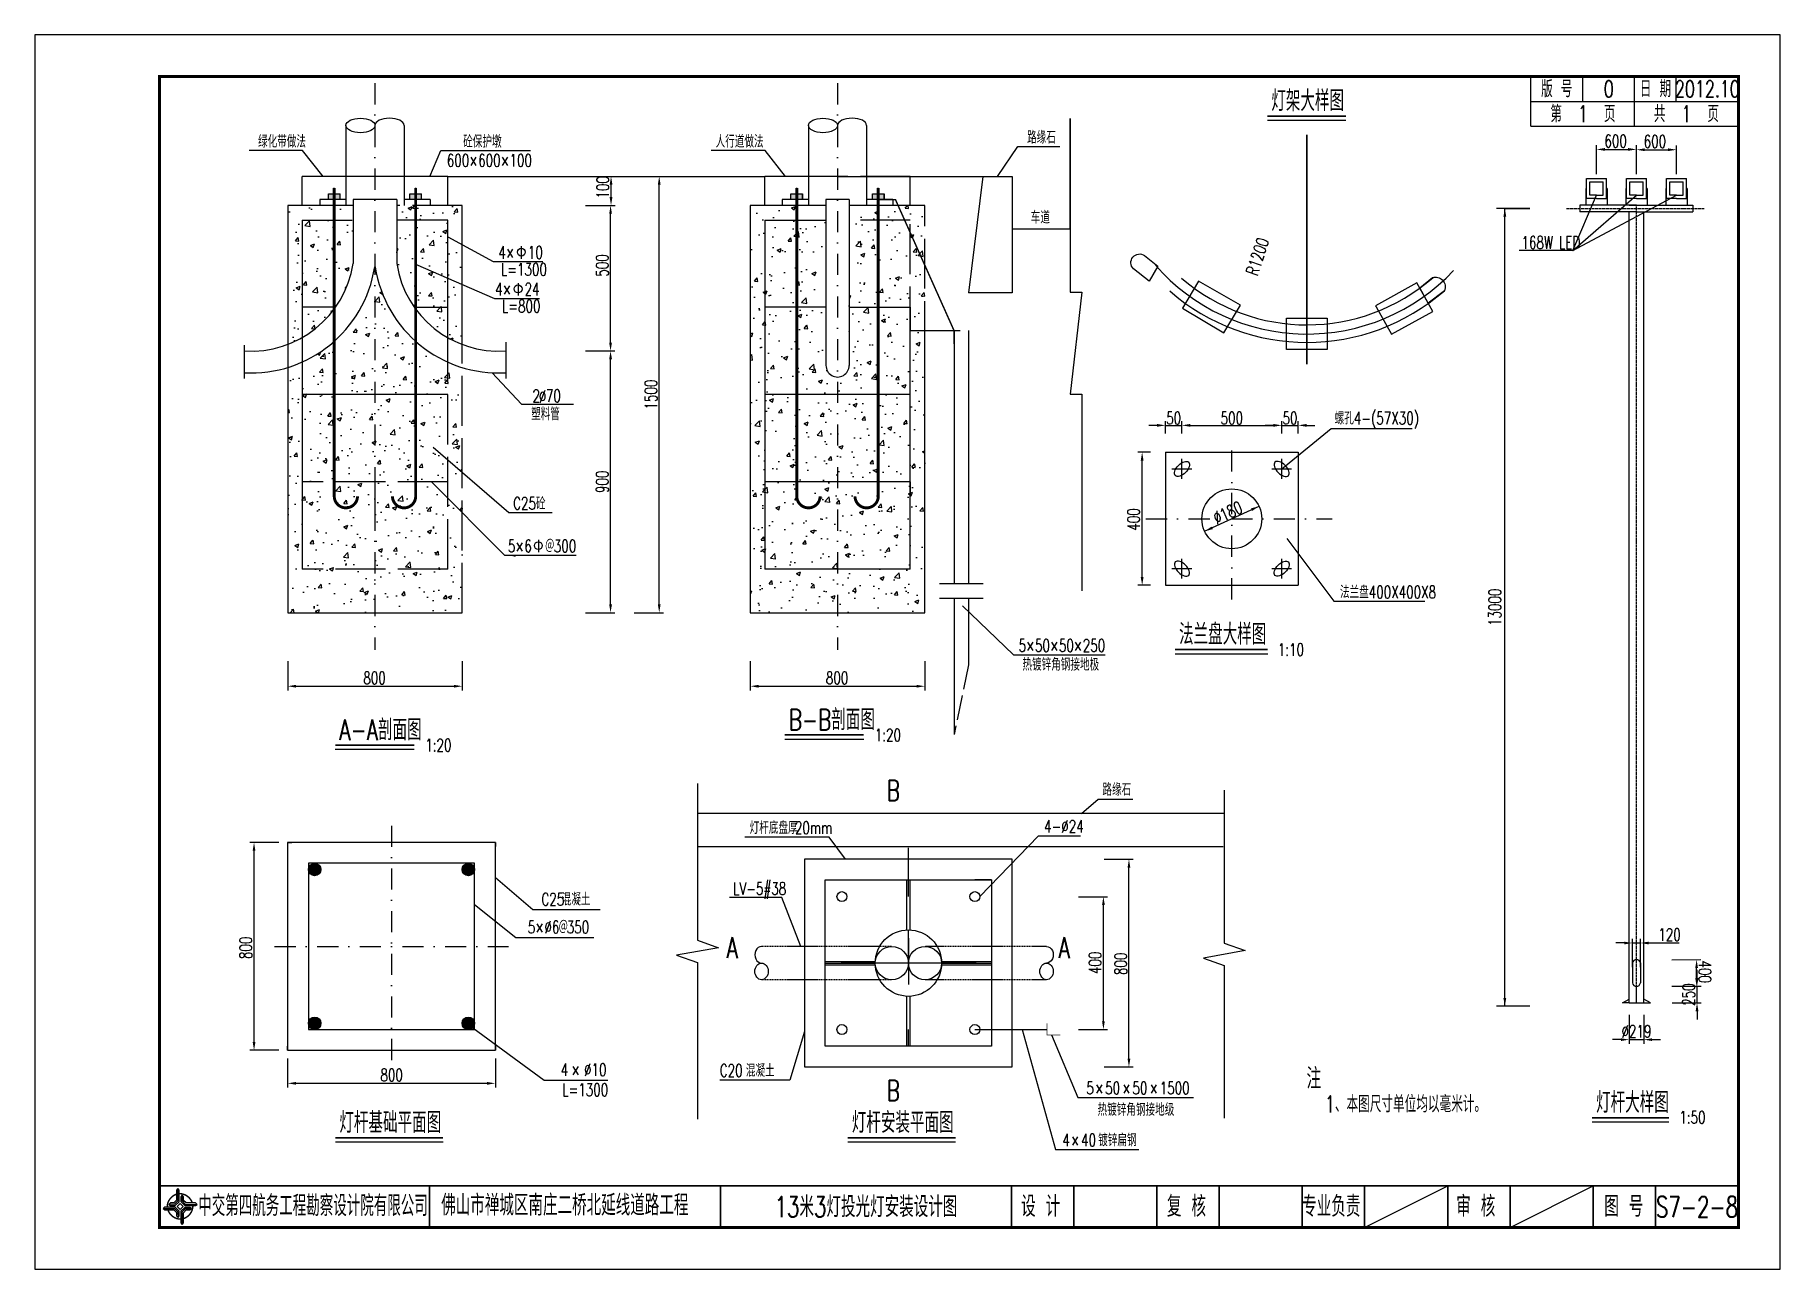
# Model space of a CAD drawing. Header units: millimetres. Extents: x 2 to 5882, y 1831 to 3462.
# Drawn here: x 4622.4 to 5042.4, y 2507.7 to 2804.7 of the extents above; entities that cross this region are included whole.
import ezdxf
from ezdxf.enums import TextEntityAlignment as Align

# ---------------------------------------------------------------- set-up
doc = ezdxf.new("R2010")
doc.units = ezdxf.units.MM
for name, pattern in [('ACAD_ISO02W100', [15, 12, -3]), ('CENTER', [50.8, 31.75, -6.35, 6.35, -6.35]), ('DASHDOT', [25.4, 12.7, -6.35, 0, -6.35]), ('HIDDEN', [9.525, 6.35, -3.175])]:
    doc.linetypes.add(name, pattern=pattern)
for name, color, linetype in [('1', 4, 'Continuous'), ('2', 2, 'HIDDEN'), ('TEL_TEXT', 7, 'Continuous'), ('WZ1', 7, 'Continuous'), ('图框', 7, 'Continuous'), ('尺寸标注', 4, 'Continuous'), ('文字', 7, 'Continuous'), ('标注', 4, 'Continuous'), ('次轮廓线', 7, 'Continuous'), ('电', 4, 'Continuous')]:
    doc.layers.add(name, color=color, linetype=linetype)
doc.styles.get("Standard").update_dxf_attribs({"font": 'simplex1.shx', "width": 0.7, "bigfont": 'hztxt.shx'})
doc.linetypes.add('Ground', pattern='A,0.75,-0.125,[135,sr.shx,S=0.1,R=0,X=-0.5,Y=0],0.125,-0.125', length=1.125)
doc.dimstyles.new('ISO-25', dxfattribs={"dimtxt": 3, "dimasz": 2, "dimexe": 1, "dimexo": 1, "dimgap": 0.5, "dimtad": 1, "dimzin": 12, "dimdsep": 46, "dimtxsty": 'Standard', "dimcen": 0.09, "dimclrd": 256, "dimclre": 256, "dimclrt": 256, "dimadec": 0, "dimazin": 3, "dimtfac": 1, "dimtix": 1, "dimtmove": 0, "dimatfit": 3, "dimfxl": 0, "dimarcsym": 0})
pattern_1 = [(50, (2397.967, 1121.355), (10.041643, -0.87853), [1.05, -11.55]), (355, (2397.967, 1121.355), (-1.94252, 10.53069), [0.84, -9.24]), (100.4514, (2398.804, 1121.282), (8.09913, 9.652154), [0.892363, -9.81599]), (46.1842, (2397.967, 1124.155), (14.941375, -2.317266), [1.575, -17.325]), (96.6356, (2399.212, 1123.962), (13.08528, 13.63765), [1.338544, -14.72398]), (351.1842, (2397.967, 1124.155), (13.08527, 13.63766), [1.26, -13.86]), (21, (2399.367, 1123.455), (8.356699, -5.636664), [1.05, -11.55]), (326, (2399.367, 1123.455), (3.406415, 10.1521), [0.84, -9.24]), (71.4514, (2400.064, 1122.986), (11.763117, 4.515427), [0.892363, -9.81599]), (37.5, (2397.967, 1121.3553), (0.170238, 4.660514), [0, -9.128, 0, -9.38, 0, -9.275]), (7.5, (2397.967, 1121.3553), (3.6829735, 5.521764), [0, -5.348, 0, -8.918, 0, -3.535]), (327.5, (2394.845, 1121.3553), (7.473514, -0.315768), [0, -3.5, 0, -10.92, 0, -14.49]), (317.5, (2393.445, 1121.3553), (8.164606, 1.40147), [0, -4.55, 0, -7.252, 0, -10.29])]

msp = doc.modelspace()

# ---------------------------------------------------------------- texts
at = {"width": 0.7}
for s, p in [('专业负责', (4934.35384, 2522.80094)), ('审 核', (4969.12764, 2522.80094)), ('图 号', (5004.74681, 2522.80094))]:
    msp.add_text(s, height=5, dxfattribs=at).set_placement(p, align=Align.MIDDLE_CENTER)
at = {"layer": 'TEL_TEXT', "color": 7, "width": 0.7}
for s, p in [('绿化带做法', (4676.06066, 2777.5647)), ('砼保护墩', (4725.43579, 2777.54974)), ('人行道做法', (4786.17821, 2777.5647)), ('路缘石', (4861.12806, 2778.55727)), ('600', (4721.49701, 2772.99974)), ('×', (4726.89701, 2772.99974)), ('600', (4729.04169, 2772.99974)), ('×', (4734.44169, 2772.99974)), ('100', (4736.58637, 2772.99974)), ('车道', (4862.02501, 2759.29872)), ('4', (4733.90694, 2750.85954)), ('×', (4735.70694, 2750.85954)), ('10', (4741.00162, 2750.85954)), ('L=1300', (4734.52092, 2746.78204)), ('4', (4733.12917, 2742.0066)), ('×', (4734.92917, 2742.0066)), ('24', (4740.22386, 2742.0066)), ('L=800', (4734.76371, 2737.9291)), ('塑料管', (4741.78467, 2711.99128)), ('C25', (4737.45529, 2690.48392)), ('砼', (4742.94529, 2690.48392)), ('5', (4736.20546, 2680.22041)), ('×', (4738.00546, 2680.22041)), ('6', (4740.15014, 2680.22041)), ('＠', (4745.10014, 2680.22041)), ('300', (4747.24482, 2680.22041)), ('5', (4859.10376, 2656.25737)), ('50', (4863.04844, 2656.25737)), ('50', (4868.79312, 2656.25737)), ('250', (4874.5378, 2656.25737)), ('热镀锌角钢接地极', (4860.015, 2651.70737)), ('×', (4860.90376, 2656.25737)), ('×', (4866.64844, 2656.25737)), ('×', (4872.39312, 2656.25737)), ('路缘石', (4879.27532, 2621.60101)), ('灯杆底盘厚', (4794.36981, 2612.41553)), ('20mm', (4805.26525, 2612.41553)), ('4-%%C24', (4865.23683, 2612.73316)), ('LV-5#38', (4790.40618, 2597.7747)), ('C25', (4744.2687, 2595.20346)), ('混凝土', (4749.14957, 2595.20346)), ('5', (4740.98977, 2588.50686)), ('%%c6', (4744.98183, 2588.50686)), ('＠', (4748.36192, 2588.50686)), ('350', (4750.35331, 2588.50686)), ('×', (4742.83818, 2588.50686)), ('4', (4748.89066, 2554.1738)), ('×', (4751.46209, 2554.1738)), ('%%c10', (4754.52592, 2554.1738)), ('C20', (4787.18833, 2553.9967)), ('混凝土', (4793.46261, 2553.9967)), ('L=1300', (4749.26656, 2549.35637)), ('5', (4875.42327, 2549.78371)), ('×', (4877.48042, 2549.78371)), ('50', (4879.93148, 2549.78371)), ('×', (4884.04577, 2549.78371)), ('50', (4886.49683, 2549.78371)), ('×', (4890.61112, 2549.78371)), ('1500', (4893.06218, 2549.78371)), ('热镀锌角钢接地级', (4878.09811, 2544.58371)), ('1:50', (5018.11195, 2542.72401)), ('4', (4869.63381, 2537.25974)), ('×', (4871.69095, 2537.25974)), ('40', (4874.14202, 2537.25974)), ('镀锌扁钢', (4878.2563, 2537.25974))]:
    msp.add_text(s, height=3, dxfattribs=at).set_placement(p)
at = {"layer": 'WZ1', "color": 0, "width": 0.7}
msp.add_text('168W LED', height=3, dxfattribs=at).set_placement((4980.12866, 2753.24691))
at = {"layer": 'WZ1', "color": 7, "width": 0.7}
for s, p in [('2 70', (4742.10961, 2716.35415)), ('%%C', (4743.64242, 2716.20469)), ('螺孔4-(57X30)', (4935.16717, 2710.9816)), ('法兰盘400X400X8', (4936.44446, 2669.13419))]:
    msp.add_text(s, height=3, dxfattribs=at).set_placement(p)
at = {"layer": '图框'}
for s, width, p in [('中交第四航务工程勘察设计院有限公司', 0.65, (4689.29445, 2522.9548)), ('佛山市禅城区南庄二桥北延线道路工程', 0.7, (4749.89249, 2523.09299)), ('设 计', 0.7, (4864.40828, 2522.80094)), ('复 核', 0.7, (4899.50309, 2522.80094))]:
    msp.add_text(s, height=5, dxfattribs=dict(at, width=width)).set_placement(p, align=Align.MIDDLE_CENTER)
at = {"layer": '尺寸标注', "color": 7, "ltscale": 0.01, "insert": (4909.42941, 2689.73683), "char_height": 3, "width": 3, "attachment_point": 5, "rotation": 24.7476905}
msp.add_mtext('∅180', dxfattribs=at)
at = {"layer": '文字', "width": 0.7}
for s, height, p in [('版 号', 4, (4988.61361, 2791.70635)), ('0', 4, (5001.11361, 2791.70635)), ('日 期', 4, (5012.36361, 2791.70635)), ('2012.10', 4, (5024.86361, 2791.70635)), ('B', 5, (4828.93546, 2622.8803)), ('A', 5, (4790.16648, 2585.05921)), ('A', 5, (4870.07128, 2585.04956)), ('B', 5, (4828.93546, 2550.66612))]:
    msp.add_text(s, height=height, dxfattribs=at).set_placement(p, align=Align.MIDDLE_CENTER)
for s, height, p in [('灯架大样图', 5, (4919.92221, 2786.35718)), ('法兰盘大样图', 5, (4897.71175, 2657.96629)), ('B-B剖面图', 5, (4803.80191, 2637.41046)), ('A-A剖面图', 5, (4695.61838, 2634.97552)), ('注', 5, (4928.41252, 2551.07523)), ('1、本图尺寸单位均以毫米计。', 4, (4932.82074, 2545.42664)), ('灯杆大样图', 5, (4998.08086, 2545.30378)), ('灯杆基础平面图', 5, (4695.63488, 2540.4714)), ('灯杆安装平面图', 5, (4818.96433, 2540.4714))]:
    msp.add_text(s, height=height, dxfattribs=at).set_placement(p)
at = {"layer": '标注', "width": 0.7}
msp.add_text('R1200', height=3, rotation=71.7244526, dxfattribs=at).set_placement((4916.57647, 2746.58492))
at = {"layer": '标注', "char_height": 3, "attachment_point": 5}
for s, insert in [('\\A1;50', (4896.41731, 2712.49736)), ('500', (4910.41731, 2712.49736)), ('\\A1;50', (4924.41731, 2712.49736))]:
    msp.add_mtext(s, dxfattribs=dict(at, insert=insert))
at = {"layer": '标注', "char_height": 3, "attachment_point": 5, "rotation": 90}
for s, insert in [('400', (4886.78565, 2688.09692)), ('\\A1;13000', (4973.7145, 2666.95823))]:
    msp.add_mtext(s, dxfattribs=dict(at, insert=insert))
at = {"layer": '电', "color": 7, "width": 0.7}
for s, p in [('1:10', (4921.48684, 2655.27623)), ('1:20', (4824.49565, 2634.7204)), ('1:20', (4716.31212, 2632.28546))]:
    msp.add_text(s, height=3, dxfattribs=at).set_placement(p)

# ---------------------------------------------------------------- blocks, each defined once
blk = doc.blocks.new('tb')
at = {"lineweight": -3}
h = blk.add_hatch(color=256, dxfattribs=at)
h.paths.add_polyline_path([(-1.23, -0.13), (-3.78, -0.14), (-4.14, -0.41), (-1.4, -0.44), (-0.56, -1.24), (-0.54, -2.62), (-0.27, -2.2), (-0.26, -1.06)])
h.paths.add_polyline_path([(0.13, -1.08), (0.14, -3.86), (0.41, -4.26), (0.44, -1.24), (1.25, -0.43), (2.66, -0.43), (2.26, -0.16), (1.07, -0.15)])
h.paths.add_polyline_path([(1.08, 0.3), (3.62, 0.3), (4.02, 0.56), (1.25, 0.57), (0.43, 1.39), (0.43, 2.8), (0.16, 2.41), (0.15, 1.24)])
h.paths.add_polyline_path([(-0.28, 1.21), (-0.28, 3.99), (-0.56, 4.39), (-0.57, 1.41), (-1.38, 0.6), (-2.74, 0.56), (-2.33, 0.3), (-1.2, 0.29)])
for p, q in [((-0.56, 4.39), (-0.57, 1.41)), ((-1.38, 0.6), (-2.74, 0.56)), ((-0.57, 1.41), (-1.38, 0.6)), ((0.43, 2.8), (0.43, 1.39)), ((0.43, 1.39), (1.25, 0.57)), ((1.25, 0.57), (4.02, 0.56)), ((-4.14, -0.41), (-1.4, -0.44)), ((-1.4, -0.44), (-0.56, -1.24)), ((-0.56, -1.24), (-0.54, -2.62)), ((0.41, -4.26), (0.44, -1.24)), ((0.44, -1.24), (1.25, -0.43)), ((1.25, -0.43), (2.66, -0.43))]:
    blk.add_line(p, q, dxfattribs=at)
at = {"lineweight": -3, "flags": 128}
for points in [[(-0.9, 3.99), (-0.9, 1.58), (-1.53, 0.91), (-2.34, 0.91), (-2.74, 0.56), (-2.33, 0.3), (-1.2, 0.29), (-0.28, 1.21), (-0.28, 3.99), (-0.56, 4.39)], [(-0.04, 0.77), (0.68, 0.04), (-0.04, -0.69), (-0.77, 0.05)], [(3.62, 0.92), (1.43, 0.92), (0.77, 1.54), (0.77, 2.38), (0.43, 2.8), (0.16, 2.41), (0.15, 1.24), (1.08, 0.3), (3.62, 0.3), (4.02, 0.56)], [(-3.73, -0.76), (-1.54, -0.76), (-0.89, -1.39), (-0.89, -2.21), (-0.54, -2.62), (-0.27, -2.2), (-0.26, -1.06), (-1.23, -0.13), (-3.78, -0.14), (-4.14, -0.41)], [(0.75, -3.85), (0.75, -1.43), (1.4, -0.78), (2.26, -0.78), (2.66, -0.43), (2.26, -0.16), (1.07, -0.15), (0.13, -1.08), (0.14, -3.86), (0.41, -4.26)]]:
    blk.add_lwpolyline(points, close=True, dxfattribs=at)
at = {"lineweight": -3, "const_width": 0.35, "flags": 128}
for points in [[(-0.9, 3.02, 0.324167), (-3.16, -0.14)], [(2.88, 0.92, 0.324403), (-0.24, 3.15)], [(0.75, -2.86, 0.325418), (3.02, 0.26)], [(-2.98, -0.76, 0.322976), (0.14, -2.98)]]:
    blk.add_lwpolyline(points, format="xyb", dxfattribs=at)
blk = doc.blocks.new('*D108')
at = {"layer": 'DEFPOINTS', "color": 0}
for p in [(5007.8, 2777.15), (4998.2, 2770.16), (5007.8, 2770.16)]:
    blk.add_point(p, dxfattribs=at)
at = {"layer": '标注', "lineweight": -2}
for p, q in [((4998.2, 2771.16), (4998.2, 2778.15)), ((5000.2, 2777.15), (5005.8, 2777.15)), ((5007.8, 2771.16), (5007.8, 2778.15))]:
    blk.add_line(p, q, dxfattribs=at)
at = {"layer": '标注'}
for points in [[(5000.2, 2777.48), (5000.2, 2776.82), (4998.2, 2777.15)], [(5005.8, 2777.48), (5005.8, 2776.82), (5007.8, 2777.15)]]:
    blk.add_solid(points, dxfattribs=at)
at = {"layer": '标注', "insert": (5002.78, 2779.15), "char_height": 3, "attachment_point": 5}
blk.add_mtext('600', dxfattribs=at)
blk = doc.blocks.new('*D109')
at = {"layer": 'DEFPOINTS', "color": 0}
for p in [(5017.4, 2777.07), (5007.8, 2770.16), (5017.4, 2770.16)]:
    blk.add_point(p, dxfattribs=at)
at = {"layer": '标注', "lineweight": -2}
for p, q in [((5007.8, 2771.16), (5007.8, 2778.07)), ((5009.8, 2777.07), (5015.4, 2777.07)), ((5017.4, 2771.16), (5017.4, 2778.07))]:
    blk.add_line(p, q, dxfattribs=at)
at = {"layer": '标注'}
for points in [[(5009.8, 2777.41), (5009.8, 2776.74), (5007.8, 2777.07)], [(5015.4, 2777.41), (5015.4, 2776.74), (5017.4, 2777.07)]]:
    blk.add_solid(points, dxfattribs=at)
at = {"layer": '标注', "insert": (5012.24, 2779.07), "char_height": 3, "attachment_point": 5}
blk.add_mtext('600', dxfattribs=at)
blk = doc.blocks.new('*D110')
at = {"layer": 'DEFPOINTS', "color": 0}
for p in [(5008.76, 2586.18), (5006.84, 2579.4), (5008.76, 2579.4)]:
    blk.add_point(p, dxfattribs=at)
at = {"layer": '标注', "lineweight": -2}
for p, q in [((5004.84, 2586.18), (5002.84, 2586.18)), ((5006.84, 2580.4), (5006.84, 2587.18)), ((5006.84, 2586.18), (5008.76, 2586.18)), ((5008.76, 2580.4), (5008.76, 2587.18)), ((5010.76, 2586.18), (5018.05, 2586.18))]:
    blk.add_line(p, q, dxfattribs=at)
at = {"layer": '标注'}
for points in [[(5004.84, 2586.51), (5004.84, 2585.84), (5006.84, 2586.18)], [(5010.76, 2586.51), (5010.76, 2585.84), (5008.76, 2586.18)]]:
    blk.add_solid(points, dxfattribs=at)
at = {"layer": '标注', "insert": (5015.76, 2588.18), "char_height": 3, "attachment_point": 5}
blk.add_mtext('120', dxfattribs=at)
blk = doc.blocks.new('*D111')
at = {"layer": 'DEFPOINTS', "color": 0}
for p in [(5009.55, 2582.16), (5022.27, 2582.17), (5009.56, 2575.76)]:
    blk.add_point(p, dxfattribs=at)
at = {"layer": '标注', "lineweight": -2}
for p, q in [((5016.27, 2582.16), (5023.27, 2582.17)), ((5022.27, 2577.77), (5022.27, 2580.17)), ((5016.27, 2575.76), (5023.27, 2575.77))]:
    blk.add_line(p, q, dxfattribs=at)
at = {"layer": '标注'}
for points in [[(5022.6, 2580.17), (5021.94, 2580.17), (5022.27, 2582.17)], [(5022.6, 2577.77), (5021.94, 2577.77), (5022.27, 2575.77)]]:
    blk.add_solid(points, dxfattribs=at)
at = {"layer": '标注', "insert": (5024.27, 2579.26), "char_height": 3, "attachment_point": 5, "rotation": 270.0352}
blk.add_mtext('400', dxfattribs=at)
blk = doc.blocks.new('*D112')
at = {"layer": 'DEFPOINTS', "color": 0}
for p in [(5009.55, 2575.76), (5022.37, 2575.76), (5009.55, 2571.76)]:
    blk.add_point(p, dxfattribs=at)
at = {"layer": '标注', "lineweight": -2}
for p, q in [((5022.37, 2577.76), (5022.37, 2579.76)), ((5016.37, 2575.76), (5023.37, 2575.76)), ((5022.37, 2571.76), (5022.37, 2575.76)), ((5016.37, 2571.76), (5023.37, 2571.76)), ((5022.37, 2569.76), (5022.37, 2567.76))]:
    blk.add_line(p, q, dxfattribs=at)
at = {"layer": '标注'}
for points in [[(5022.04, 2577.76), (5022.71, 2577.76), (5022.37, 2575.76)], [(5022.04, 2569.76), (5022.71, 2569.76), (5022.37, 2571.76)]]:
    blk.add_solid(points, dxfattribs=at)
at = {"layer": '标注', "insert": (5020.37, 2573.76), "char_height": 3, "attachment_point": 5, "rotation": 90}
blk.add_mtext('250', dxfattribs=at)
blk = doc.blocks.new('*D113')
at = {"layer": 'DEFPOINTS', "color": 0}
for p in [(5006.05, 2571.76), (5009.55, 2571.76), (5009.55, 2562.92)]:
    blk.add_point(p, dxfattribs=at)
at = {"layer": '标注', "lineweight": -2}
for p, q in [((5006.05, 2568.92), (5006.05, 2561.92)), ((5009.55, 2568.92), (5009.55, 2561.92)), ((5004.05, 2562.92), (5002.05, 2562.92)), ((5006.05, 2562.92), (5009.55, 2562.92)), ((5011.55, 2562.92), (5013.55, 2562.92))]:
    blk.add_line(p, q, dxfattribs=at)
at = {"layer": '标注'}
for points in [[(5004.05, 2563.25), (5004.05, 2562.59), (5006.05, 2562.92)], [(5011.55, 2563.25), (5011.55, 2562.59), (5009.55, 2562.92)]]:
    blk.add_solid(points, dxfattribs=at)
at = {"layer": '标注', "insert": (5007.8, 2564.92), "char_height": 3, "attachment_point": 5}
blk.add_mtext('%%c219', dxfattribs=at)
blk = doc.blocks.new('*D114')
at = {"layer": 'DEFPOINTS', "color": 0}
for p in [(4683.19, 2560.36), (4733.19, 2560.36), (4733.19, 2552.41)]:
    blk.add_point(p, dxfattribs=at)
at = {"layer": '标注', "lineweight": -2}
for p, q in [((4683.19, 2558.41), (4683.19, 2551.41)), ((4733.19, 2558.41), (4733.19, 2551.41)), ((4685.19, 2552.41), (4731.19, 2552.41))]:
    blk.add_line(p, q, dxfattribs=at)
at = {"layer": '标注'}
for points in [[(4685.19, 2552.74), (4685.19, 2552.07), (4683.19, 2552.41)], [(4731.19, 2552.74), (4731.19, 2552.07), (4733.19, 2552.41)]]:
    blk.add_solid(points, dxfattribs=at)
at = {"layer": '标注', "insert": (4708.22, 2554.41), "char_height": 3, "attachment_point": 5}
blk.add_mtext('800', dxfattribs=at)
blk = doc.blocks.new('*D115')
at = {"layer": 'DEFPOINTS', "color": 0}
for p in [(4675.1, 2610.36), (4683.19, 2610.36), (4683.19, 2560.36)]:
    blk.add_point(p, dxfattribs=at)
at = {"layer": '标注', "lineweight": -2}
for p, q in [((4681.1, 2610.36), (4674.1, 2610.36)), ((4675.1, 2562.36), (4675.1, 2608.36)), ((4681.1, 2560.36), (4674.1, 2560.36))]:
    blk.add_line(p, q, dxfattribs=at)
at = {"layer": '标注'}
for points in [[(4674.77, 2608.36), (4675.44, 2608.36), (4675.1, 2610.36)], [(4674.77, 2562.36), (4675.44, 2562.36), (4675.1, 2560.36)]]:
    blk.add_solid(points, dxfattribs=at)
at = {"layer": '标注', "insert": (4673.1, 2585.01), "char_height": 3, "attachment_point": 5, "rotation": 90}
blk.add_mtext('800', dxfattribs=at)
blk = doc.blocks.new('*D116')
at = {"layer": 'DEFPOINTS', "color": 0}
for p in [(4857.58, 2606.34), (4885.66, 2606.34), (4857.58, 2556.34)]:
    blk.add_point(p, dxfattribs=at)
at = {"layer": '标注', "lineweight": -2}
for p, q in [((4879.66, 2606.34), (4886.66, 2606.34)), ((4885.66, 2558.34), (4885.66, 2604.34)), ((4879.66, 2556.34), (4886.66, 2556.34))]:
    blk.add_line(p, q, dxfattribs=at)
at = {"layer": '标注'}
for points in [[(4885.33, 2604.34), (4885.99, 2604.34), (4885.66, 2606.34)], [(4885.33, 2558.34), (4885.99, 2558.34), (4885.66, 2556.34)]]:
    blk.add_solid(points, dxfattribs=at)
at = {"layer": '标注', "insert": (4883.66, 2581.16), "char_height": 3, "attachment_point": 5, "rotation": 90}
blk.add_mtext('800', dxfattribs=at)
blk = doc.blocks.new('*D117')
at = {"layer": 'DEFPOINTS', "color": 0}
for p in [(4857.58, 2597.32), (4879.51, 2597.32), (4857.58, 2565.34)]:
    blk.add_point(p, dxfattribs=at)
at = {"layer": '标注', "lineweight": -2}
for p, q in [((4873.51, 2597.32), (4880.51, 2597.32)), ((4879.51, 2567.34), (4879.51, 2595.32)), ((4873.51, 2565.34), (4880.51, 2565.34))]:
    blk.add_line(p, q, dxfattribs=at)
at = {"layer": '标注'}
for points in [[(4879.18, 2595.32), (4879.85, 2595.32), (4879.51, 2597.32)], [(4879.18, 2567.34), (4879.85, 2567.34), (4879.51, 2565.34)]]:
    blk.add_solid(points, dxfattribs=at)
at = {"layer": '标注', "insert": (4877.51, 2581.4), "char_height": 3, "attachment_point": 5, "rotation": 90}
blk.add_mtext('400', dxfattribs=at)
blk = doc.blocks.new('DIM')
at = {"layer": '尺寸标注', "ltscale": 0.01}
blk.add_solid([(-1, -0.17), (-1, 0.17), (0, 0)], dxfattribs=at)
blk = doc.blocks.new('*D118')
at = {"layer": 'DEFPOINTS', "color": 0}
for p in [(4683.21, 2665.66), (4725.21, 2665.66), (4725.21, 2647.97)]:
    blk.add_point(p, dxfattribs=at)
at = {"layer": '标注', "lineweight": -2}
for p, q in [((4683.21, 2653.97), (4683.21, 2646.97)), ((4725.21, 2653.97), (4725.21, 2646.97)), ((4685.21, 2647.97), (4723.21, 2647.97))]:
    blk.add_line(p, q, dxfattribs=at)
at = {"layer": '标注'}
for points in [[(4685.21, 2648.3), (4685.21, 2647.63), (4683.21, 2647.97)], [(4723.21, 2648.3), (4723.21, 2647.63), (4725.21, 2647.97)]]:
    blk.add_solid(points, dxfattribs=at)
at = {"layer": '标注', "insert": (4704.1, 2649.97), "char_height": 3, "attachment_point": 5}
blk.add_mtext('800', dxfattribs=at)
blk = doc.blocks.new('*D119')
at = {"layer": 'DEFPOINTS', "color": 0}
for p in [(4758.58, 2770.66), (4772.61, 2770.66), (4758.58, 2665.66)]:
    blk.add_point(p, dxfattribs=at)
at = {"layer": '标注', "lineweight": -2}
for p, q in [((4766.61, 2770.66), (4773.61, 2770.66)), ((4772.61, 2667.66), (4772.61, 2768.66)), ((4766.61, 2665.66), (4773.61, 2665.66))]:
    blk.add_line(p, q, dxfattribs=at)
at = {"layer": '标注'}
for points in [[(4772.28, 2768.66), (4772.95, 2768.66), (4772.61, 2770.66)], [(4772.28, 2667.66), (4772.95, 2667.66), (4772.61, 2665.66)]]:
    blk.add_solid(points, dxfattribs=at)
at = {"layer": '标注', "insert": (4770.61, 2718.16), "char_height": 3, "attachment_point": 5, "rotation": 90}
blk.add_mtext('1500', dxfattribs=at)
blk = doc.blocks.new('*D120')
at = {"layer": 'DEFPOINTS', "color": 0}
for p in [(4739.25, 2728.66), (4760.9, 2728.66), (4739.25, 2665.66)]:
    blk.add_point(p, dxfattribs=at)
at = {"layer": '标注', "lineweight": -2}
for p, q in [((4754.9, 2728.66), (4761.9, 2728.66)), ((4760.9, 2667.66), (4760.9, 2726.66)), ((4754.9, 2665.66), (4761.9, 2665.66))]:
    blk.add_line(p, q, dxfattribs=at)
at = {"layer": '标注'}
for points in [[(4760.57, 2726.66), (4761.24, 2726.66), (4760.9, 2728.66)], [(4760.57, 2667.66), (4761.24, 2667.66), (4760.9, 2665.66)]]:
    blk.add_solid(points, dxfattribs=at)
at = {"layer": '标注', "insert": (4758.9, 2697.16), "char_height": 3, "attachment_point": 5, "rotation": 90}
blk.add_mtext('900', dxfattribs=at)
blk = doc.blocks.new('*D121')
at = {"layer": 'DEFPOINTS', "color": 0}
for p in [(4740.3, 2763.66), (4760.9, 2763.66), (4740.3, 2728.66)]:
    blk.add_point(p, dxfattribs=at)
at = {"layer": '标注', "lineweight": -2}
for p, q in [((4754.9, 2763.66), (4761.9, 2763.66)), ((4760.9, 2730.66), (4760.9, 2761.66)), ((4754.9, 2728.66), (4761.9, 2728.66))]:
    blk.add_line(p, q, dxfattribs=at)
at = {"layer": '标注'}
for points in [[(4760.57, 2761.66), (4761.24, 2761.66), (4760.9, 2763.66)], [(4760.57, 2730.66), (4761.24, 2730.66), (4760.9, 2728.66)]]:
    blk.add_solid(points, dxfattribs=at)
at = {"layer": '标注', "insert": (4758.9, 2749.23), "char_height": 3, "attachment_point": 5, "rotation": 90}
blk.add_mtext('500', dxfattribs=at)
blk = doc.blocks.new('*D122')
at = {"layer": 'DEFPOINTS', "color": 0}
for p in [(4740.28, 2770.66), (4761.02, 2770.66), (4740.28, 2763.66)]:
    blk.add_point(p, dxfattribs=at)
at = {"layer": '标注', "lineweight": -2}
for p, q in [((4755.02, 2770.66), (4762.02, 2770.66)), ((4761.02, 2765.66), (4761.02, 2768.66)), ((4755.02, 2763.66), (4762.02, 2763.66))]:
    blk.add_line(p, q, dxfattribs=at)
at = {"layer": '标注'}
for points in [[(4760.68, 2768.66), (4761.35, 2768.66), (4761.02, 2770.66)], [(4760.68, 2765.66), (4761.35, 2765.66), (4761.02, 2763.66)]]:
    blk.add_solid(points, dxfattribs=at)
at = {"layer": '标注', "insert": (4759.02, 2768.03), "char_height": 3, "attachment_point": 5, "rotation": 90}
blk.add_mtext('100', dxfattribs=at)
blk = doc.blocks.new('*D123')
at = {"layer": 'DEFPOINTS', "color": 0}
for p in [(4794.53, 2665.66), (4836.53, 2665.66), (4836.53, 2647.97)]:
    blk.add_point(p, dxfattribs=at)
at = {"layer": '标注', "lineweight": -2}
for p, q in [((4794.53, 2653.97), (4794.53, 2646.97)), ((4836.53, 2653.97), (4836.53, 2646.97)), ((4796.53, 2647.97), (4834.53, 2647.97))]:
    blk.add_line(p, q, dxfattribs=at)
at = {"layer": '标注'}
for points in [[(4796.53, 2648.3), (4796.53, 2647.63), (4794.53, 2647.97)], [(4834.53, 2648.3), (4834.53, 2647.63), (4836.53, 2647.97)]]:
    blk.add_solid(points, dxfattribs=at)
at = {"layer": '标注', "insert": (4815.42, 2649.97), "char_height": 3, "attachment_point": 5}
blk.add_mtext('800', dxfattribs=at)
blk = doc.blocks.new('series')
at = {"width": 0.75}
for tag, height, p in [('页码', 4, (-35, -19)), ('图名', 5, (-220, -282)), ('图号', 5, (-20, -282))]:
    blk.add_attdef(tag, text='', height=height, dxfattribs=at).set_placement(p, align=Align.MIDDLE_CENTER)
blk = doc.blocks.new('123')
blk.add_lwpolyline([(422.36, 2507.71), (422.36, 2804.71), (2.36, 2804.71), (2.36, 2507.71)], close=True)

# ---------------------------------------------------------------- dimensions: what is measured, and where the dimension line sits
at = {"layer": '标注'}
for base, p1, p2, angle, text, picture, middle in [((5007.80091, 2777.15144), (4998.20091, 2770.15823), (5007.80091, 2770.15823), 0, '600', '*D108', (5002.77994, 2777.15144)), ((5017.40091, 2777.07338), (5007.80091, 2770.15823), (5017.40091, 2770.15823), 0, '600', '*D109', (5012.24055, 2777.07338)), ((4761.01752, 2770.66409), (4740.28133, 2763.66409), (4740.28133, 2770.66409), 90, '100', '*D122', (4761.01752, 2768.02643)), ((4760.90207, 2763.66409), (4740.29578, 2728.66409), (4740.29578, 2763.66409), 90, '500', '*D121', (4760.90207, 2749.22877)), ((4725.20649, 2647.96647), (4683.20649, 2665.66409), (4725.20649, 2665.66409), 0, '800', '*D118', (4704.10258, 2647.96647)), ((4836.52569, 2647.96647), (4794.52569, 2665.66409), (4836.52569, 2665.66409), 0, '800', '*D123', (4815.42178, 2647.96647)), ((4675.10468, 2610.36273), (4683.19012, 2560.36273), (4683.19012, 2610.36273), 90, '800', '*D115', (4675.10468, 2585.01448)), ((4885.66062, 2606.34292), (4857.58434, 2556.34292), (4857.58434, 2606.34292), 90, '800', '*D116', (4885.66062, 2581.15555)), ((4879.51195, 2597.31683), (4857.58434, 2565.34292), (4857.58434, 2597.31683), 90, '400', '*D117', (4879.51195, 2581.39941)), ((5008.76091, 2586.17517), (5006.84091, 2579.40132), (5008.76091, 2579.40132), 0, '120', '*D110', (5015.76091, 2586.17517)), ((5022.26841, 2582.16603), (5009.55684, 2575.7593), (5009.55291, 2582.15821), 90.0352146, '400', '*D111', (5022.2702, 2579.25897)), ((5022.37271, 2575.75823), (5009.55291, 2571.75823), (5009.55291, 2575.75823), 90, '250', '*D112', (5022.37271, 2573.75823)), ((5009.55291, 2562.9192), (5006.04891, 2571.75823), (5009.55291, 2571.75823), 0, '%%c219', '*D113', (5007.80091, 2562.9192)), ((4733.19012, 2552.40753), (4683.19012, 2560.36273), (4733.19012, 2560.36273), 0, '800', '*D114', (4708.22405, 2552.40753))]:
    dim = msp.add_linear_dim(base=base, p1=p1, p2=p2, angle=angle, text=text, dimstyle='ISO-25', dxfattribs=at)
    dim.commit()
    dim.dimension.update_dxf_attribs({"geometry": picture, "text_midpoint": middle, "dimtype": 161})
for p1, p2, distance, text, picture, middle in [((4758.57879, 2665.66409), (4758.57879, 2770.66409), -14.03459, '1500', '*D119', (4770.61338, 2718.16409)), ((4739.24578, 2665.66409), (4739.24578, 2728.66409), -21.65629, '900', '*D120', (4758.90207, 2697.16409))]:
    dim = msp.add_aligned_dim(p1=p1, p2=p2, distance=distance, text=text, dimstyle='ISO-25', dxfattribs=at)
    dim.commit()
    dim.dimension.update_dxf_attribs({"geometry": picture, "text_midpoint": middle})

# ---------------------------------------------------------------- hatches: boundary and pattern name
h = msp.add_hatch()
h.set_pattern_fill('AN33C', color=8, scale=14, style=0)
h.set_pattern_definition(pattern_1)
h.paths.add_polyline_path([(4686.70649, 2760.16409), (4694.40649, 2760.16409), (4694.40649, 2763.66409), (4683.20649, 2763.66409), (4683.20649, 2730.22638, 0.038956089), (4686.70649, 2731.8771)])
h.paths.add_polyline_path([(4721.70649, 2732.16409), (4721.70649, 2731.8615, 0.039010298), (4725.20649, 2730.21441), (4725.20649, 2744.66323), (4721.70649, 2746.1727)])
h.paths.add_polyline_path([(4721.70649, 2746.1727), (4725.20649, 2744.66323), (4725.20649, 2754.21143), (4721.7188, 2756.10223, -0.275146597), (4721.70649, 2756.09491)])
h.paths.add_polyline_path([(4721.70649, 2756.12291, -0.568447114), (4721.7188, 2756.10223), (4725.20649, 2754.21143), (4725.20649, 2763.66409), (4714.00649, 2763.66409), (4714.00649, 2760.16409), (4721.70649, 2760.16409)])
h.paths.add_polyline_path([(4714.00649, 2760.16409), (4714.00649, 2763.66409), (4709.45649, 2763.66409), (4709.45649, 2760.16409)])
h.paths.add_polyline_path([(4694.40649, 2760.16409), (4698.95649, 2760.16409), (4698.95649, 2763.66409), (4694.40649, 2763.66409)])
h.paths.add_polyline_path([(4698.95649, 2760.16409), (4694.40649, 2760.16409), (4694.40649, 2739.16409), (4694.71842, 2739.16409, 0.115328503), (4698.95649, 2749.66409)])
h.paths.add_polyline_path([(4694.40649, 2760.16409), (4686.70649, 2760.16409), (4686.70649, 2739.16409), (4694.40649, 2739.16409)], flags=16)
h.paths.add_polyline_path([(4709.45649, 2749.66409, 0.115480028), (4713.67919, 2739.16409), (4714.00649, 2739.16409), (4714.00649, 2749.49268, -0.791430318), (4713.97997, 2749.49894, -0.102147115), (4713.98111, 2749.50449, -0.637727805), (4714.00649, 2749.5052), (4714.00649, 2760.16409), (4709.45649, 2760.16409)])
h.paths.add_polyline_path([(4714.00649, 2749.5052, -0.221204155), (4714.00682, 2749.4934), (4721.70649, 2746.1727), (4721.70649, 2756.09491, -0.000001192), (4721.70649, 2756.09491, -0.791416381), (4721.70023, 2756.12143, -0.116433821), (4721.70649, 2756.12291), (4721.70649, 2760.16409), (4714.00649, 2760.16409)])
h.paths.add_polyline_path([(4714.00649, 2739.16409), (4721.70649, 2739.16409), (4721.70649, 2746.1727), (4714.00682, 2749.4934, -0.014111407), (4714.00649, 2749.49268)])
at = {"linetype": 'ACAD_ISO02W100'}
h = msp.add_hatch(color=256, dxfattribs=at)
h.paths.add_polyline_path([(4693.00649, 2765.06409), (4694.40649, 2765.06409), (4694.40649, 2766.4705), (4693.00649, 2766.4705)])
h.paths.add_polyline_path([(4695.80649, 2766.4705), (4694.40649, 2766.4705), (4694.40649, 2765.06409), (4695.80649, 2765.06409)])
h.paths.add_polyline_path([(4712.60649, 2765.06409), (4714.00649, 2765.06409), (4714.00649, 2766.48601), (4712.60649, 2766.48601)])
h.paths.add_polyline_path([(4715.40649, 2766.48601), (4714.00649, 2766.48601), (4714.00649, 2765.06409), (4715.40649, 2765.06409)])
h = msp.add_hatch()
h.set_pattern_fill('AN33C', color=8, scale=14, style=0)
h.set_pattern_definition(pattern_1)
h.paths.add_polyline_path([(4798.02569, 2676.16409), (4798.02569, 2760.16409), (4805.72569, 2760.16409), (4805.72569, 2763.66409), (4794.52569, 2763.66409), (4794.52569, 2665.66409), (4815.52569, 2665.66409), (4815.52569, 2676.16409)])
h.paths.add_polyline_path([(4836.52569, 2665.66409), (4836.52569, 2728.66409), (4836.52569, 2733.56409), (4833.02569, 2733.56409), (4833.02569, 2732.16409), (4833.02569, 2676.16409), (4815.52569, 2676.16409), (4815.52569, 2665.66409)])
h.paths.add_polyline_path([(4833.02569, 2733.56409), (4836.52569, 2733.56409), (4836.52569, 2749.28526), (4833.02569, 2757.11102)])
h.paths.add_polyline_path([(4836.52569, 2763.66409), (4830.09489, 2763.66409), (4831.66024, 2760.16409), (4833.02569, 2760.16409), (4833.02569, 2757.11102), (4836.52569, 2749.28526)])
h.paths.add_polyline_path([(4831.66024, 2760.16409), (4830.09489, 2763.66409), (4825.32569, 2763.66409), (4825.32569, 2760.16409)])
h.paths.add_polyline_path([(4825.32569, 2760.16409), (4825.32569, 2763.66409), (4818.32529, 2763.66409), (4818.32429, 2760.16409)])
h.paths.add_polyline_path([(4825.32569, 2760.16409), (4818.32429, 2760.16409), (4818.31828, 2739.18011), (4825.32569, 2739.17248)])
h.paths.add_polyline_path([(4825.32569, 2739.17248), (4833.02569, 2739.16409), (4833.02569, 2757.11102), (4831.66024, 2760.16409), (4825.32569, 2760.16409)])
h.paths.add_polyline_path([(4812.7271, 2760.16409), (4805.72569, 2760.16409), (4805.72569, 2739.17252), (4812.73314, 2739.18019)], flags=17)
h.paths.add_polyline_path([(4805.72569, 2760.16409), (4798.02569, 2760.16409), (4798.02569, 2739.16409), (4805.72569, 2739.17252)], flags=16)
h.paths.add_polyline_path([(4805.72569, 2718.16409), (4815.52569, 2718.16409), (4815.52569, 2722.3794, -0.41549588), (4812.73717, 2725.1802), (4812.73314, 2739.18019), (4805.72569, 2739.17252)])
h.paths.add_polyline_path([(4818.31427, 2725.1786, -0.415333057), (4815.52569, 2722.3794), (4815.52569, 2718.16409), (4825.32569, 2718.16409), (4825.32569, 2739.17248), (4818.31828, 2739.18011)])
h.paths.add_polyline_path([(4833.02569, 2732.16409), (4833.02569, 2739.16409), (4825.32569, 2739.17248), (4825.32569, 2718.16409), (4833.02569, 2718.16409)])
h.paths.add_polyline_path([(4805.72569, 2739.17252), (4798.02569, 2739.16409), (4798.02569, 2718.16409), (4805.72569, 2718.16409)], flags=17)
h.paths.add_polyline_path([(4798.02569, 2697.16409), (4805.72569, 2697.16409), (4805.72569, 2718.16409), (4798.02569, 2718.16409)], flags=16)
h.paths.add_polyline_path([(4815.52569, 2718.16409), (4805.72569, 2718.16409), (4805.72569, 2697.16409), (4815.52569, 2697.16409)])
h.paths.add_polyline_path([(4815.52569, 2697.16409), (4825.32569, 2697.16409), (4825.32569, 2718.16409), (4815.52569, 2718.16409)], flags=17)
h.paths.add_polyline_path([(4833.02569, 2718.16409), (4825.32569, 2718.16409), (4825.32569, 2697.16409), (4833.02569, 2697.16409)], flags=16)
h.paths.add_polyline_path([(4815.52569, 2697.16409), (4798.02569, 2697.16409), (4798.02569, 2676.16409), (4815.52569, 2676.16409)], flags=17)
h.paths.add_polyline_path([(4815.52569, 2676.16409), (4833.02569, 2676.16409), (4833.02569, 2697.16409), (4815.52569, 2697.16409), (4815.52569, 2690.55597)], flags=16)
h = msp.add_hatch(color=256, dxfattribs=at)
h.paths.add_polyline_path([(4805.72569, 2766.4705), (4804.32569, 2766.4705), (4804.32569, 2765.06409), (4805.72569, 2765.06409)])
h.paths.add_polyline_path([(4807.12569, 2766.4705), (4805.72569, 2766.4705), (4805.72569, 2765.06409), (4807.12569, 2765.06409)])
h.paths.add_polyline_path([(4825.32569, 2766.4705), (4823.92569, 2766.4705), (4823.92569, 2765.06409), (4825.32569, 2765.06409)])
h.paths.add_polyline_path([(4826.72569, 2766.4705), (4825.32569, 2766.4705), (4825.32569, 2765.06409), (4826.72569, 2765.06409)])
h = msp.add_hatch()
h.set_pattern_fill('AN33C', color=8, scale=14, style=0)
h.set_pattern_definition(pattern_1)
h.paths.add_polyline_path([(4704.14437, 2748.85886, -0.174096189), (4694.40649, 2730.97954), (4694.40649, 2718.16409), (4704.20649, 2718.16409)])
h.paths.add_polyline_path([(4704.20649, 2718.16409), (4714.00649, 2718.16409), (4714.00649, 2730.96013, -0.174594397), (4704.26736, 2748.86694)])
h = msp.add_hatch(dxfattribs=at)
h.set_pattern_fill('AN33C', color=256, scale=14, style=0)
h.set_pattern_definition(pattern_1)
h.paths.add_polyline_path([(4686.70649, 2739.16409), (4686.70649, 2731.8771, 0.104753198), (4694.40649, 2738.73083), (4694.40649, 2739.16409)])
h.paths.add_polyline_path([(4714.00649, 2739.16409), (4714.00649, 2738.70909, 0.104902136), (4721.70649, 2731.8615), (4721.70649, 2732.16409), (4721.70649, 2739.16409)])
h = msp.add_hatch()
h.set_pattern_fill('AN33C', color=8, scale=14, style=0)
h.set_pattern_definition(pattern_1)
h.paths.add_polyline_path([(4694.40649, 2730.97954, -0.076574625), (4686.70649, 2725.99521), (4686.70649, 2718.16409), (4694.40649, 2718.16409)])
h.paths.add_polyline_path([(4714.00649, 2718.16409), (4721.70649, 2718.16409), (4721.70649, 2725.98179, -0.076661423), (4714.00649, 2730.96013)])
h = msp.add_hatch(dxfattribs=at)
h.set_pattern_fill('AN33C', color=8, scale=14, style=0)
h.set_pattern_definition(pattern_1)
h.paths.add_polyline_path([(4704.20649, 2665.66409), (4704.20649, 2676.16409), (4686.70649, 2676.16409), (4686.70649, 2725.99521, -0.031062981), (4683.20649, 2724.67968), (4683.20649, 2665.66409)])
h.paths.add_polyline_path([(4725.20649, 2665.66409), (4725.20649, 2689.70971), (4721.70649, 2693.22278), (4721.70649, 2676.16409), (4704.20649, 2676.16409), (4704.20649, 2665.66409)])
h.paths.add_polyline_path([(4721.70649, 2693.22278), (4725.20649, 2689.70971), (4725.20649, 2700.89683), (4721.70649, 2703.19314)])
h.paths.add_polyline_path([(4725.20649, 2724.66943, -0.031099611), (4721.70649, 2725.98179), (4721.70649, 2703.19314), (4725.20649, 2700.89683)])
h.paths.add_polyline_path([(4714.00649, 2697.16409), (4717.76584, 2697.16409, -0.199396623), (4717.76996, 2697.17401, -0.667505112), (4717.79384, 2697.16409), (4721.70649, 2697.16409), (4721.70649, 2703.19314), (4718.20788, 2705.48854, -1), (4718.18447, 2705.5039, -1), (4718.20788, 2705.48854), (4721.70649, 2703.19314), (4721.70649, 2718.16409), (4714.00649, 2718.16409)])
h.paths.add_polyline_path([(4704.20649, 2718.16409), (4694.40649, 2718.16409), (4694.40649, 2697.16409), (4704.20649, 2697.16409)], flags=17)
h.paths.add_polyline_path([(4704.20649, 2697.16409), (4714.00649, 2697.16409), (4714.00649, 2718.16409), (4704.20649, 2718.16409)])
h.paths.add_polyline_path([(4686.70649, 2697.16409), (4694.40649, 2697.16409), (4694.40649, 2718.16409), (4686.70649, 2718.16409)], flags=16)
h = msp.add_hatch(dxfattribs=at)
h.set_pattern_fill('AN33C', color=8, scale=14, style=0)
h.set_pattern_definition(pattern_1)
h.paths.add_polyline_path([(4704.20649, 2697.16409), (4686.70649, 2697.16409), (4686.70649, 2676.16409), (4704.20649, 2676.16409)])
h = msp.add_hatch()
h.set_pattern_fill('AN33C', color=8, scale=14, style=0)
h.set_pattern_definition(pattern_1)
h.paths.add_polyline_path([(4721.70649, 2676.16409), (4721.70649, 2693.22278), (4717.77984, 2697.16409), (4704.20649, 2697.16409), (4704.20649, 2690.55597), (4704.20649, 2676.16409)])
h = msp.add_hatch(dxfattribs=at)
h.set_pattern_fill('AN33C', color=256, scale=7, style=0)
h.set_pattern_definition([(50, (2397.967, 1121.3553), (5.020821, -0.439265), [0.525, -5.775]), (355, (2397.967, 1121.3553), (-0.971259, 5.265345), [0.42, -4.62]), (100.4514, (2398.3856, 1121.3187), (4.049566, 4.826077), [0.446181, -4.907995]), (46.1842, (2397.967, 1122.7553), (7.470687, -1.158633), [0.7875, -8.6625]), (96.6356, (2398.59, 1122.659), (6.542639, 6.818825), [0.669272, -7.36199]), (351.1842, (2397.967, 1122.755), (6.542634, 6.81883), [0.63, -6.93]), (21, (2398.667, 1122.4053), (4.1783494, -2.818332), [0.525, -5.775]), (326, (2398.667, 1122.4053), (1.703207, 5.07605), [0.42, -4.62]), (71.4514, (2399.0154, 1122.1705), (5.881558, 2.2577135), [0.446181, -4.907995]), (37.5, (2397.9672, 1121.3553), (0.085119, 2.330257), [0, -4.564, 0, -4.69, 0, -4.6375]), (7.5, (2397.9672, 1121.3553), (1.8414868, 2.760882), [0, -2.674, 0, -4.459, 0, -1.7675]), (327.5, (2396.4062, 1121.3553), (3.736757, -0.1578841), [0, -1.75, 0, -5.46, 0, -7.245]), (317.5, (2395.7062, 1121.3553), (4.082303, 0.700735), [0, -2.275, 0, -3.626, 0, -5.145])])
h.paths.add_polyline_path([(4736.72906, 2679.29291), (4737.88406, 2679.29291), (4737.88406, 2681.07791), (4736.72906, 2681.07791)])
for points in [[(4688.19012, 2603.86273, 1), (4691.19012, 2603.86273, 1)], [(4725.19012, 2603.86273, 1), (4728.19012, 2603.86273, 1)], [(4688.19012, 2566.86273, 1), (4691.19012, 2566.86273, 1)], [(4725.19012, 2566.86273, 1), (4728.19012, 2566.86273, 1)]]:
    msp.add_hatch(color=256).paths.add_polyline_path(points)

# ---------------------------------------------------------------- linework, layer by layer
for p, q in [((4697.20649, 2782.91409), (4697.20649, 2763.66409)), ((4711.20649, 2782.91409), (4711.20649, 2763.66409)), ((4808.52569, 2782.91409), (4808.52569, 2763.66409)), ((4822.52569, 2782.91409), (4822.52569, 2763.66409)), ((4918.96256, 2784.18212), (4937.87356, 2784.18212)), ((4686.70649, 2763.66409), (4686.70649, 2770.66409)), ((4704.20649, 2770.66409), (4686.70649, 2770.66409)), ((4721.70649, 2770.66409), (4704.20649, 2770.66409)), ((4721.70649, 2763.66409), (4721.70649, 2770.66409)), ((4721.70649, 2770.66409), (4798.02569, 2770.66409)), ((4815.52569, 2770.66409), (4798.02569, 2770.66409)), ((4798.02569, 2763.66409), (4798.02569, 2770.66409)), ((4815.52569, 2770.66409), (4850.52569, 2770.66409)), ((4833.02569, 2763.66409), (4833.02569, 2770.66409)), ((4850.52569, 2770.66409), (4847.02569, 2742.66409)), ((4857.52569, 2770.66409), (4857.52569, 2742.66409)), ((4995.80091, 2765.35823), (4995.80091, 2770.15823)), ((4995.80091, 2770.15823), (5000.60091, 2770.15823)), ((4996.60091, 2766.15823), (4996.60091, 2769.35823)), ((4996.60091, 2769.35823), (4999.80091, 2769.35823)), ((4996.60091, 2766.15823), (4996.60091, 2769.35823)), ((4999.80091, 2766.15823), (4999.80091, 2769.35823)), ((5000.60091, 2765.35823), (5000.60091, 2770.15823)), ((5005.40091, 2765.35823), (5005.40091, 2770.15823)), ((5005.40091, 2770.15823), (5010.20091, 2770.15823)), ((5006.20091, 2766.15823), (5006.20091, 2769.35823)), ((5006.20091, 2766.15823), (5006.20091, 2769.35823)), ((5006.20091, 2769.35823), (5009.40091, 2769.35823)), ((5009.40091, 2766.15823), (5009.40091, 2769.35823)), ((5010.20091, 2765.35823), (5010.20091, 2770.15823)), ((5015.00091, 2765.35823), (5015.00091, 2770.15823)), ((5015.00091, 2770.15823), (5019.80091, 2770.15823)), ((5015.80091, 2766.15823), (5015.80091, 2769.35823)), ((5015.80091, 2769.35823), (5019.00091, 2769.35823)), ((5015.80091, 2766.15823), (5015.80091, 2769.35823)), ((5019.00091, 2766.15823), (5019.00091, 2769.35823)), ((5019.80091, 2765.35823), (5019.80091, 2770.15823)), ((4683.20649, 2763.66409), (4683.20649, 2665.66409)), ((4698.95649, 2763.66409), (4683.20649, 2763.66409)), ((4709.45649, 2765.06409), (4698.95649, 2765.06409)), ((4698.95649, 2765.06409), (4698.95649, 2749.66409)), ((4725.20649, 2728.66409), (4725.20649, 2763.66409)), ((4812.72631, 2763.66409), (4794.52569, 2763.66409)), ((4794.52569, 2763.66409), (4794.52569, 2665.66409)), ((4818.32569, 2765.06409), (4812.72569, 2765.06409)), ((4812.72569, 2765.06409), (4812.73717, 2725.1802)), ((4818.32569, 2765.06409), (4818.31427, 2725.18012)), ((4836.52569, 2763.66409), (4818.32507, 2763.66409)), ((5007.80091, 2763.75823), (4994.20091, 2763.75823)), ((4994.20091, 2763.75823), (4994.20091, 2762.15823)), ((4999.80091, 2763.75823), (4994.20091, 2763.75823)), ((4994.20091, 2763.75823), (4994.20091, 2763.75823)), ((4995.64091, 2767.75823), (4995.80091, 2767.75823)), ((4995.64091, 2767.75823), (4995.64091, 2763.75823)), ((4998.20091, 2765.35823), (4995.80091, 2765.35823)), ((4998.20091, 2766.15823), (4996.60091, 2766.15823)), ((4998.20091, 2766.15823), (4999.80091, 2766.15823)), ((4998.20091, 2765.35823), (5000.60091, 2765.35823)), ((5000.76091, 2767.75823), (5000.60091, 2767.75823)), ((5000.76091, 2767.75823), (5000.76091, 2763.75823)), ((5005.24091, 2767.75823), (5005.24091, 2763.75823)), ((5005.24091, 2767.75823), (5005.40091, 2767.75823)), ((5007.80091, 2765.35823), (5005.40091, 2765.35823)), ((5006.04891, 2763.75823), (5009.55291, 2763.75823)), ((5007.80091, 2766.15823), (5006.20091, 2766.15823)), ((5007.80091, 2766.15823), (5009.40091, 2766.15823)), ((5007.80091, 2765.35823), (5010.20091, 2765.35823)), ((5007.80091, 2763.75823), (5021.40091, 2763.75823)), ((5010.36091, 2767.75823), (5010.20091, 2767.75823)), ((5010.36091, 2767.75823), (5010.36091, 2763.75823)), ((5014.84091, 2767.75823), (5015.00091, 2767.75823)), ((5014.84091, 2767.75823), (5014.84091, 2763.75823)), ((5017.40091, 2765.35823), (5015.00091, 2765.35823)), ((5017.40091, 2766.15823), (5015.80091, 2766.15823)), ((5017.40091, 2766.15823), (5019.00091, 2766.15823)), ((5017.40091, 2765.35823), (5019.80091, 2765.35823)), ((5019.96091, 2767.75823), (5019.80091, 2767.75823)), ((5019.96091, 2767.75823), (5019.96091, 2763.75823)), ((5021.40091, 2763.75823), (5021.40091, 2762.15823)), ((4709.45649, 2760.16409), (4709.45649, 2749.66409)), ((5007.80091, 2762.15823), (4994.20091, 2762.15823)), ((5006.04891, 2571.75823), (5006.04891, 2762.15823)), ((5007.80091, 2762.15823), (5021.40091, 2762.15823)), ((5009.55291, 2571.75823), (5009.55291, 2762.15823)), ((4857.52569, 2758.06409), (4871.50916, 2758.06409)), ((4857.52569, 2742.66409), (4847.02569, 2742.66409)), ((4672.69768, 2730.03312), (4672.69768, 2722.03259)), ((4836.52569, 2665.66409), (4836.52569, 2728.66409)), ((4871.50916, 2718.28613), (4874.30916, 2718.28613)), ((4840.02569, 2672.66409), (4850.54516, 2672.66409)), ((4840.02569, 2669.16409), (4850.54516, 2669.16409)), ((4683.20649, 2665.66409), (4725.20649, 2665.66409)), ((4794.52569, 2665.66409), (4836.52569, 2665.66409)), ((4847.04516, 2665.66409), (4847.04516, 2653.66896)), ((4896.75211, 2655.79123), (4919.04324, 2655.79123)), ((4802.84227, 2635.2354), (4821.842, 2635.2354)), ((4694.65873, 2632.80046), (4713.65847, 2632.80046)), ((4908.6069, 2617.34292), (4781.83646, 2617.34292)), ((4733.19012, 2610.36273), (4683.19012, 2610.36273)), ((4683.19012, 2610.36273), (4683.19012, 2560.36273)), ((4683.19012, 2610.36273), (4684.19012, 2610.36273)), ((4733.19012, 2560.36273), (4733.19012, 2610.36273)), ((4733.19012, 2610.36273), (4733.19012, 2609.36273)), ((4832.58434, 2597.34292), (4832.58434, 2609.07974)), ((4708.19012, 2605.36273), (4688.19012, 2605.36273)), ((4688.19012, 2605.36273), (4688.19012, 2565.36273)), ((4728.19012, 2605.36273), (4688.19012, 2605.36273)), ((4688.19012, 2605.36273), (4688.19012, 2600.36273)), ((4693.19012, 2605.36273), (4688.19012, 2605.36273)), ((4688.19012, 2605.36273), (4688.19012, 2602.36273)), ((4691.19012, 2605.36273), (4688.19012, 2605.36273)), ((4691.19012, 2605.36273), (4691.19012, 2605.36273)), ((4728.19012, 2565.36273), (4728.19012, 2605.36273)), ((4728.19012, 2602.36273), (4728.19012, 2605.36273)), ((4832.58434, 2606.34292), (4807.58434, 2606.34292)), ((4807.58434, 2606.34292), (4807.58434, 2556.34292)), ((4857.58434, 2606.34292), (4807.58434, 2606.34292)), ((4857.58434, 2556.34292), (4857.58434, 2606.34292)), ((4812.58434, 2561.34292), (4812.58434, 2601.34292)), ((4812.58434, 2601.34292), (4832.58434, 2601.34292)), ((4812.58434, 2601.34292), (4816.58434, 2601.34292)), ((4832.18434, 2589.34292), (4832.18434, 2601.34292)), ((4832.58434, 2601.34292), (4852.58434, 2601.34292)), ((4832.58434, 2601.34292), (4852.58434, 2601.34292)), ((4832.98434, 2589.34292), (4832.98434, 2601.34292)), ((4852.58434, 2601.34292), (4848.58434, 2601.34292)), ((4852.58434, 2601.34292), (4852.58434, 2561.34292)), ((4812.58434, 2597.34292), (4812.58434, 2597.34292)), ((4832.58434, 2581.34292), (4832.58434, 2589.34292)), ((4832.58434, 2581.34292), (4832.58434, 2589.34292)), ((4832.58434, 2587.34292), (4832.58434, 2576.21344)), ((5006.04891, 2571.75823), (5006.04891, 2590.95823)), ((4832.58434, 2581.34292), (4832.58434, 2585.34292)), ((4812.58434, 2581.74292), (4824.58434, 2581.74289)), ((4812.58434, 2581.34292), (4824.58434, 2581.34289)), ((4812.58434, 2580.94292), (4824.58434, 2580.94289)), ((4848.92277, 2581.34292), (4816.41482, 2581.34292)), ((4840.58434, 2581.74292), (4852.58434, 2581.74292)), ((4840.58434, 2581.34292), (4852.58434, 2581.34292)), ((4840.58434, 2580.94292), (4852.58434, 2580.94292)), ((5006.84091, 2581.36244), (5006.84091, 2576.554)), ((5008.76091, 2581.37199), (5008.76091, 2576.554)), ((5007.80091, 2571.75823), (5007.80091, 2575.75823)), ((5004.44891, 2571.75823), (5006.04891, 2572.67743)), ((5006.04891, 2571.75823), (5004.44891, 2571.75823)), ((5006.04891, 2571.75823), (5009.55291, 2571.75823)), ((5011.15291, 2571.75823), (5009.55291, 2572.67743)), ((5009.55291, 2571.75823), (5011.15291, 2571.75823)), ((4728.19012, 2565.36273), (4728.19012, 2568.36273)), ((4688.19012, 2565.36273), (4728.19012, 2565.36273)), ((4688.19012, 2565.36273), (4691.19012, 2565.36273)), ((4812.58434, 2561.34292), (4812.58434, 2565.34292)), ((4812.58434, 2561.34292), (4812.58434, 2565.34292)), ((4848.58434, 2565.34292), (4852.58434, 2565.34292)), ((4683.19012, 2560.36273), (4683.19012, 2561.36273)), ((4683.19012, 2560.36273), (4733.19012, 2560.36273)), ((4683.19012, 2560.36273), (4683.19012, 2560.36273)), ((4852.58434, 2561.34292), (4812.58434, 2561.34292)), ((4852.58434, 2561.34292), (4848.58434, 2561.34292)), ((4852.58434, 2561.34292), (4848.58434, 2561.34292)), ((4807.58434, 2556.34292), (4857.58434, 2556.34292)), ((4997.12121, 2543.12872), (5015.5885, 2543.12872)), ((4694.67523, 2538.29634), (4720.60543, 2538.29634)), ((4818.00468, 2538.29634), (4843.93488, 2538.29634)), ((4942.36361, 2517.70635), (4962.36361, 2527.70635)), ((4977.36361, 2517.70635), (4997.36361, 2527.70635))]:
    msp.add_line(p, q)
for p, q in [((4694.40649, 2765.06409), (4694.40649, 2767.8705)), ((4714.00649, 2765.06409), (4714.00649, 2767.88601)), ((4805.72569, 2765.06409), (4805.72569, 2767.8705)), ((4833.02569, 2770.66409), (4815.52569, 2770.66409)), ((4825.32569, 2765.06409), (4825.32569, 2767.88601)), ((4850.52569, 2770.66409), (4857.52569, 2770.66409)), ((4857.52569, 2770.66409), (4857.52569, 2758.06409)), ((4690.90649, 2765.06409), (4690.90649, 2763.66409)), ((4697.20649, 2765.06409), (4690.90649, 2765.06409)), ((4693.00649, 2765.06409), (4693.00649, 2766.4705)), ((4693.00649, 2766.4705), (4695.80649, 2766.4705)), ((4695.80649, 2765.06409), (4695.80649, 2766.4705)), ((4709.45649, 2765.06409), (4709.45649, 2749.66409)), ((4725.20649, 2763.66409), (4709.45649, 2763.66409)), ((4717.50649, 2765.06409), (4711.20649, 2765.06409)), ((4712.60649, 2765.06409), (4712.60649, 2766.48601)), ((4712.60649, 2766.48601), (4715.40649, 2766.48601)), ((4715.40649, 2765.06409), (4715.40649, 2766.48601)), ((4717.50649, 2765.06409), (4717.50649, 2763.66409)), ((4802.22569, 2765.06409), (4802.22569, 2763.66409)), ((4808.52569, 2765.06409), (4802.22569, 2765.06409)), ((4804.32569, 2766.4705), (4807.12569, 2766.4705)), ((4804.32569, 2765.06409), (4804.32569, 2766.4705)), ((4807.12569, 2765.06409), (4807.12569, 2766.4705)), ((4828.82569, 2765.06409), (4822.52569, 2765.06409)), ((4823.92569, 2766.48601), (4826.72569, 2766.48601)), ((4823.92569, 2765.06409), (4823.92569, 2766.48601)), ((4826.72569, 2765.06409), (4826.72569, 2766.48601)), ((4828.82569, 2765.06409), (4828.82569, 2763.66409)), ((4836.52569, 2728.66409), (4836.52569, 2763.66409)), ((4698.95649, 2760.16409), (4698.95649, 2749.66409)), ((4833.02569, 2732.16409), (4833.02569, 2760.16409)), ((4815.48315, 2739.1832), (4815.52569, 2739.18316)), ((4833.02569, 2739.16409), (4833.02569, 2733.56409)), ((4735.68563, 2730.73638), (4735.68563, 2722.01747)), ((4833.02569, 2733.56409), (4847.04516, 2733.56409)), ((4725.20649, 2665.66409), (4725.20649, 2728.66409)), ((4704.20649, 2697.16409), (4704.20649, 2690.55597)), ((4833.02569, 2697.16409), (4833.02569, 2693.66409)), ((4812.58434, 2601.34292), (4816.58434, 2601.34292)), ((4852.58434, 2601.34292), (4848.58434, 2601.34292)), ((4832.18434, 2561.34292), (4832.18434, 2573.34292)), ((4832.98434, 2561.34292), (4832.98434, 2573.34292)), ((4725.19012, 2565.36273), (4728.19012, 2565.36273)), ((4832.58434, 2561.34292), (4832.58434, 2565.34292)), ((4848.58434, 2565.34292), (4852.58434, 2565.34292)), ((4733.19012, 2561.36273), (4733.19012, 2560.36273))]:
    msp.add_line(p, q, dxfattribs=at)
at = {"linetype": 'ACAD_ISO02W100', "ltscale": 0.01}
for p, q in [((5007.80091, 2571.75823), (5007.80091, 2763.75823)), ((4990.93652, 2762.95823), (5024.14684, 2762.95823))]:
    msp.add_line(p, q, dxfattribs=at)
at = {"color": 1}
for p, q in [((4686.70649, 2760.16409), (4686.70649, 2676.16409)), ((4721.70649, 2760.16409), (4709.45649, 2760.16409)), ((4721.70649, 2732.16409), (4721.70649, 2760.16409)), ((4798.02569, 2760.16409), (4812.72786, 2760.16409)), ((4798.02569, 2760.16409), (4798.02569, 2676.16409)), ((4694.71842, 2739.16409), (4686.70649, 2739.16409)), ((4713.67919, 2739.16409), (4721.70649, 2739.16409)), ((4812.73314, 2739.18019), (4798.02569, 2739.16409)), ((4818.31828, 2739.18011), (4833.02569, 2739.16409)), ((4833.02569, 2676.16409), (4833.02569, 2732.16409)), ((4721.70649, 2718.16409), (4686.70649, 2718.16409)), ((4833.02569, 2718.16409), (4798.02569, 2718.16409)), ((4833.02569, 2697.16409), (4798.02569, 2697.16409)), ((4833.02569, 2676.16409), (4798.02569, 2676.16409))]:
    msp.add_line(p, q, dxfattribs=at)
at = {"color": 1, "linetype": 'ACAD_ISO02W100'}
for p, q in [((4686.70649, 2760.16409), (4698.95649, 2760.16409)), ((4833.02569, 2760.16409), (4818.32353, 2760.16409)), ((4721.70649, 2676.16409), (4721.70649, 2732.16409)), ((4721.70649, 2697.16409), (4686.70649, 2697.16409)), ((4721.70649, 2676.16409), (4686.70649, 2676.16409))]:
    msp.add_line(p, q, dxfattribs=at)
at = {"color": 7, "linetype": 'CENTER'}
for p, q in [((4898.41731, 2697.86523), (4898.41731, 2702.66523)), ((4922.41731, 2697.86523), (4922.41731, 2702.66523)), ((4896.01731, 2700.26523), (4900.81731, 2700.26523)), ((4920.01731, 2700.26523), (4924.81731, 2700.26523)), ((4896.01731, 2676.26523), (4900.81731, 2676.26523)), ((4898.41731, 2673.86523), (4898.41731, 2678.66523)), ((4920.01731, 2676.26523), (4924.81731, 2676.26523)), ((4922.41731, 2673.86523), (4922.41731, 2678.66523))]:
    msp.add_line(p, q, dxfattribs=at)
at = {"linetype": 'ACAD_ISO02W100', "ltscale": 0.001}
for p, q in [((4828.58434, 2585.34292), (4797.23896, 2585.34292)), ((4865.82691, 2585.34292), (4836.58434, 2585.34292)), ((4828.58434, 2577.34292), (4797.23896, 2577.34292)), ((4865.82691, 2577.34292), (4836.58434, 2577.34292))]:
    msp.add_line(p, q, dxfattribs=at)
at = {"linetype": 'Ground', "ltscale": 0.05}
msp.add_line((4848.58434, 2565.34292), (4865.91945, 2565.34292), dxfattribs=at)
for points, const_width in [([(5032.36361, 2794.70635), (4652.36361, 2794.70635), (4652.36361, 2517.70635), (5032.36361, 2517.70635), (5032.36361, 2794.70635)], 0.7), ([(4918.96082, 2785.18212), (4937.87356, 2785.18212)], 0.4), ([(4714.00649, 2767.88601), (4714.00649, 2693.70666)], 0.7), ([(4896.75036, 2656.79123), (4919.04324, 2656.79123)], 0.4), ([(4694.65699, 2633.80046), (4713.65847, 2633.80046)], 0.4), ([(4802.84052, 2636.2354), (4821.842, 2636.2354)], 0.4), ([(4865.91945, 2565.34292), (4865.91945, 2566.86012), (4865.91945, 2565.34292), (4865.91945, 2564.05604), (4869.15273, 2564.05604)], 0.16), ([(4997.11947, 2544.12872), (5015.5885, 2544.12872)], 0.4), ([(4694.67349, 2539.29634), (4720.60543, 2539.29634)], 0.4), ([(4818.00294, 2539.29634), (4843.93488, 2539.29634)], 0.4), ([(4652.36361, 2527.70635), (5032.36361, 2527.70635)], 0.4), ([(4927.36361, 2517.70635), (4927.36361, 2527.70635)], 0.4), ([(4942.36361, 2517.70635), (4942.36361, 2527.70635)], 0.4), ([(4962.36361, 2517.70635), (4962.36361, 2527.70635)], 0.4), ([(4977.36361, 2517.70635), (4977.36361, 2527.70635)], 0.4), ([(4997.36361, 2517.70635), (4997.36361, 2527.70635)], 0.4), ([(5012.36361, 2517.70635), (5012.36361, 2527.70635)], 0.4)]:
    msp.add_lwpolyline(points, dxfattribs=dict(const_width=const_width))
for points in [[(4871.50916, 2758.06409), (4871.50916, 2784.6062), (4871.50916, 2742.78613), (4874.30916, 2742.78613)], [(4928.45712, 2725.46534), (4928.45712, 2780.69832)], [(4928.45712, 2780.69832), (4928.45712, 2725.46534)], [(4871.50916, 2742.78613), (4871.50916, 2742.78613)], [(4874.30916, 2742.78613), (4871.50916, 2718.28613)], [(4902.40901, 2745.45742), (4898.53663, 2738.95578), (4908.52287, 2733.00797), (4912.4686, 2739.63276), (4902.40901, 2745.45742)], [(4843.55684, 2733.56409), (4843.55684, 2672.66409)], [(4847.04516, 2733.56409), (4847.04516, 2672.66409)], [(4874.30916, 2718.28613), (4874.30916, 2670.89326)], [(4874.30916, 2718.28613), (4874.30916, 2670.89326)], [(4843.55684, 2669.16409), (4843.55684, 2636.31856)], [(4847.04516, 2669.16409), (4847.04516, 2653.12001)]]:
    msp.add_lwpolyline(points)
at = {"linetype": 'ACAD_ISO02W100', "const_width": 0.7}
for points in [[(4694.40649, 2767.8705), (4694.40649, 2693.69116, 1), (4700.00649, 2693.69116)], [(4805.72569, 2767.8705), (4805.72569, 2693.69116, 1), (4811.32569, 2693.69116)], [(4708.40649, 2693.69116, 1), (4714.00649, 2693.69116)], [(4819.72569, 2693.69116, 1), (4825.32569, 2693.69116)]]:
    msp.add_lwpolyline(points, format="xyb", dxfattribs=at)
at = {"linetype": 'ACAD_ISO02W100'}
for points, const_width in [([(4825.32569, 2767.88601), (4825.32569, 2693.70666)], 0.7), ([(4825.32569, 2765.06409), (4829.46876, 2765.06409), (4843.55684, 2733.56409), (4843.55782, 2730.29654)], 0.35)]:
    msp.add_lwpolyline(points, dxfattribs=dict(at, const_width=const_width))
for points in [[(4804.32569, 2766.4705), (4807.12569, 2766.4705), (4807.12569, 2765.06409), (4804.32569, 2765.06409), (4804.32569, 2766.4705)], [(4823.92569, 2766.4705), (4826.72569, 2766.4705), (4826.72569, 2765.06409), (4823.92569, 2765.06409), (4823.92569, 2766.4705)]]:
    msp.add_lwpolyline(points, dxfattribs=at)
for points in [[(4890.51644, 2745.48325), (4886.72823, 2748.40365, -0.909066489), (4889.43243, 2751.61901), (4892.64826, 2749.06252), (4890.51644, 2745.48325)], [(4955.66056, 2743.80667), (4958.69603, 2746.31094, -0.648770431), (4961.56686, 2743.14802), (4957.68508, 2740.14228), (4955.66056, 2743.80667)]]:
    msp.add_lwpolyline(points, format="xyb")
for points in [[(4945.14895, 2739.28874), (4948.80786, 2732.6661), (4958.77362, 2738.17202), (4954.97745, 2745.04311), (4945.01169, 2739.53719)], [(4923.54731, 2736.55176), (4933.335, 2736.55176), (4933.335, 2728.96464), (4923.54731, 2728.96464)]]:
    msp.add_lwpolyline(points, close=True)
at = {"linetype": 'ACAD_ISO02W100', "ltscale": 0.5}
msp.add_lwpolyline([(4847.04516, 2653.12001), (4843.55684, 2636.31856)], dxfattribs=at)
for centre, radius in [((4689.69012, 2603.86273), 1.5), ((4726.69012, 2603.86273), 1.5), ((4816.58434, 2597.34292), 1.2), ((4848.58434, 2597.34292), 1.2), ((4832.58434, 2581.34292), 8), ((4828.58434, 2581.34292), 4), ((4836.58434, 2581.34292), 4), ((4689.69012, 2566.86273), 1.5), ((4726.69012, 2566.86273), 1.5), ((4816.58434, 2565.34292), 1.2), ((4848.58434, 2565.34292), 1.2)]:
    msp.add_circle(centre, radius)
for centre, radius, start, end in [((4674.37913, 2753.47884), 24.87165, 266.123579, 351.1772897), ((4674.37913, 2753.47884), 30.12165, 266.7999908, 351.1772897), ((4733.99591, 2753.4338), 30.07728, 188.7334242, 273.2205389), ((4733.99591, 2753.4338), 24.82728, 188.7334242, 273.9025197), ((4928.48224, 2780.98703), 48.27668, 221.0397084, 316.9405722), ((4928.48224, 2780.98703), 50.26314, 228.9429177, 311.16489), ((4928.48224, 2780.98703), 46.05475, 229.0681391, 311.234046), ((4815.52571, 2725.16797), 2.78857, 179.7487674, 0.2184095), ((5007.80184, 2581.18016), 0.97807, 11.3109059, 169.2589343), ((5007.80091, 2576.73517), 0.97694, 190.6868378, 349.3131622)]:
    msp.add_arc(centre, radius, start, end)
for centre, major_axis, ratio in [((4700.70649, 2782.91409), (3.5, 0), 0.500118218), ((4812.02569, 2782.91409), (3.5, 0), 0.500118218), ((4797.23896, 2579.34292), (0, 2), 0.804545586), ((4865.82691, 2579.34292), (0, 2), 0.804545586)]:
    msp.add_ellipse(centre, major_axis=major_axis, ratio=ratio)
for centre, major_axis, ratio, start_param, end_param in [((4707.70649, 2782.91409), (-3.5, 0), 0.5, 3.141592654, 6.283185307), ((4819.02569, 2782.91409), (-3.5, 0), 0.5, 3.141592654, 6.283185307), ((4797.23896, 2583.34292), (0, 2), 0.804545545, -0.00000319, 3.14158965)]:
    msp.add_ellipse(centre, major_axis=major_axis, ratio=ratio, start_param=start_param, end_param=end_param)
at = {"extrusion": (0, 0, -1)}
msp.add_ellipse((4865.82691, 2583.34292), major_axis=(0, 2), ratio=0.804545545, start_param=0.000001134, end_param=3.141593974, dxfattribs=at)
at = {"layer": '1', "color": 7}
for p, q in [((4894.41731, 2704.26523), (4894.41731, 2672.26523)), ((4894.41731, 2704.26523), (4926.41731, 2704.26523)), ((4926.41731, 2704.26523), (4926.41731, 2672.26523)), ((4894.41731, 2672.26523), (4926.41731, 2672.26523))]:
    msp.add_line(p, q, dxfattribs=at)
msp.add_circle((4910.41731, 2688.26523), 7.2, dxfattribs=at)
for centre, major_axis in [((4898.41731, 2700.26523), (1.6122, 1.6122)), ((4922.41731, 2676.26523), (-1.6122, -1.6122))]:
    msp.add_ellipse(centre, major_axis=major_axis, ratio=0.526315789, dxfattribs=at)
at = {"layer": '1', "color": 7, "extrusion": (0, 0, -1)}
for centre, major_axis in [((4922.41731, 2700.26523), (-1.6122, 1.6122)), ((4898.41731, 2676.26523), (1.6122, -1.6122))]:
    msp.add_ellipse(centre, major_axis=major_axis, ratio=0.526315789, dxfattribs=at)
at = {"layer": '2', "linetype": 'DASHDOT', "ltscale": 0.4}
for p, q in [((4704.20649, 2793.05942), (4704.20649, 2656.74653)), ((4815.52569, 2793.05942), (4815.52569, 2656.74653)), ((4910.41731, 2668.86949), (4910.41731, 2706.33969)), ((4889.7543, 2688.26523), (4934.57798, 2688.26523)), ((4708.19012, 2614.38107), (4708.19012, 2556.51822)), ((4680.05031, 2585.36273), (4736.37876, 2585.36273))]:
    msp.add_line(p, q, dxfattribs=at)
at = {"layer": 'TEL_TEXT', "color": 7}
for p, q in [((4739.42662, 2753.85204), (4739.42662, 2750.85954)), ((4738.64886, 2744.9991), (4738.64886, 2742.0066)), ((4743.52514, 2683.21291), (4743.52514, 2680.22041)), ((4845.56269, 2667.31864), (4857.89828, 2655.55737)), ((4857.89828, 2655.55737), (4879.9378, 2655.55737))]:
    msp.add_line(p, q, dxfattribs=at)
for centre in [(4739.42662, 2752.43454), (4738.64886, 2743.5816), (4743.52514, 2681.79541)]:
    msp.add_circle(centre, 0.945, dxfattribs=at)
at = {"layer": '图框', "const_width": 0.4}
for points in [[(4717.36361, 2527.70635), (4717.36361, 2517.70635)], [(4787.36361, 2517.70635), (4787.36361, 2527.70635)], [(4857.36361, 2517.70635), (4857.36361, 2527.70635)], [(4872.36361, 2517.70635), (4872.36361, 2527.70635)], [(4892.36361, 2517.70635), (4892.36361, 2527.70635)], [(4907.36361, 2517.70635), (4907.36361, 2527.70635)], [(4927.36361, 2517.70635), (4927.36361, 2527.70635)]]:
    msp.add_lwpolyline(points, dxfattribs=at)
at = {"layer": '尺寸标注'}
for q in [(4998.20091, 2766.15823), (5007.80091, 2766.15823), (5017.40091, 2766.15823), (4979.55996, 2752.82152)]:
    msp.add_line((4992.46789, 2752.82152), q, dxfattribs=at)
at = {"layer": '尺寸标注', "color": 2}
msp.add_line((4903.87855, 2685.25115), (4916.95606, 2691.27932), dxfattribs=at)
at = {"layer": '尺寸标注', "color": 0}
msp.add_line((4908.32383, 2609.34292), (4781.83646, 2609.34292), dxfattribs=at)
at = {"layer": '文字'}
for points in [[(4828.66741, 2625.83069, 0, 0.7, 0), (4830.66741, 2625.83069, 0, 0, 0), (4833.16741, 2625.83069, 0, 0, 0), (4833.16741, 2621.03386, 0, 0, 0)], [(4787.78657, 2585.89462, 0, 0.7, 0), (4787.78657, 2583.89462, 0, 0, 0), (4787.78657, 2581.39462, 0, 0, 0), (4792.58339, 2581.39462, 0, 0, 0)], [(4873.29733, 2585.89462, 0, 0.7, 0), (4873.29733, 2583.89462, 0, 0, 0), (4873.29733, 2581.39462, 0, 0, 0), (4868.5005, 2581.39462, 0, 0, 0)], [(4828.66741, 2547.53346, 0, 0.7, 0), (4830.66741, 2547.53346, 0, 0, 0), (4833.16741, 2547.53346, 0, 0, 0), (4833.16741, 2552.33028, 0, 0, 0)]]:
    msp.add_lwpolyline(points, format="xyseb", dxfattribs=at)
at = {"layer": '标注'}
for p, q in [((4686.76318, 2776.8647), (4673.92671, 2776.8647)), ((4691.708, 2770.66409), (4686.76318, 2776.8647)), ((4717.43101, 2770.66409), (4720.02035, 2776.84974)), ((4720.02035, 2776.84974), (4741.62637, 2776.84974)), ((4798.08238, 2776.8647), (4785.11102, 2776.8647)), ((4803.0272, 2770.66409), (4798.08238, 2776.8647)), ((4854.02569, 2770.66409), (4858.92115, 2777.85727)), ((4858.92115, 2777.85727), (4869.04682, 2777.85727)), ((4982.1145, 2762.95823), (4974.1145, 2762.95823)), ((4976.1145, 2570.95823), (4976.1145, 2762.95823)), ((4976.1145, 2762.95823), (4982.1145, 2762.95823)), ((4721.70649, 2756.10891), (4732.68041, 2750.15954)), ((4713.99397, 2749.49894), (4732.98947, 2741.3066)), ((4732.68041, 2750.15954), (4744.56643, 2750.15954)), ((4732.98947, 2741.3066), (4743.82386, 2741.3066)), ((4732.38146, 2723.39988), (4739.50248, 2715.84128)), ((4739.50248, 2715.84128), (4752.00361, 2715.84128)), ((4892.41731, 2710.74736), (4890.41731, 2710.74736)), ((4894.41731, 2708.74736), (4894.41731, 2711.74736)), ((4894.41731, 2710.74736), (4898.41731, 2710.74736)), ((4898.41731, 2708.74736), (4898.41731, 2711.74736)), ((4898.41731, 2708.74736), (4898.41731, 2711.74736)), ((4900.41731, 2710.74736), (4920.41731, 2710.74736)), ((4900.41731, 2710.74736), (4902.41731, 2710.74736)), ((4920.41731, 2710.74736), (4918.41731, 2710.74736)), ((4922.41731, 2708.74736), (4922.41731, 2711.74736)), ((4922.41731, 2708.74736), (4922.41731, 2711.74736)), ((4922.41731, 2710.74736), (4926.41731, 2710.74736)), ((4922.41731, 2700.26523), (4934.30854, 2710.01685)), ((4926.41731, 2708.74736), (4926.41731, 2711.74736)), ((4928.41731, 2710.74736), (4930.41731, 2710.74736)), ((4934.30854, 2710.01685), (4953.7848, 2710.01685)), ((4718.19618, 2705.49622), (4736.39535, 2689.78392)), ((4890.83374, 2704.26523), (4887.83374, 2704.26523)), ((4888.83374, 2674.26523), (4888.83374, 2702.26523)), ((4717.77984, 2697.16409), (4735.35789, 2679.52041)), ((4736.39535, 2689.78392), (4746.83086, 2689.78392)), ((4923.62575, 2683.54527), (4934.96441, 2668.45537)), ((4735.35789, 2679.52041), (4752.64482, 2679.52041)), ((4890.83374, 2672.26523), (4887.83374, 2672.26523)), ((4934.96441, 2668.45537), (4956.82609, 2668.45537)), ((4874.20156, 2617.34292), (4878.244, 2620.80101)), ((4878.244, 2620.80101), (4886.55299, 2620.80101)), ((4813.49322, 2611.61553), (4793.23521, 2611.61553)), ((4817.44966, 2606.34292), (4813.49322, 2611.61553)), ((4849.78434, 2597.34292), (4863.88294, 2611.93316)), ((4863.88294, 2611.93316), (4873.96688, 2611.93316)), ((4733.19012, 2601.97836), (4742.16811, 2594.20346)), ((4802.15175, 2597.10964), (4789.49557, 2597.10964)), ((4806.68364, 2585.34292), (4802.15175, 2597.10964)), ((4728.19012, 2595.47327), (4738.09544, 2587.50686)), ((4742.16811, 2594.20346), (4758.37485, 2594.20346)), ((4738.09544, 2587.50686), (4756.8734, 2587.50686)), ((4982.1145, 2570.95823), (4974.1145, 2570.95823)), ((4727.73129, 2565.77431), (4744.90777, 2553.1738)), ((4807.58434, 2564.85428), (4804.05218, 2553.1967)), ((4859.9657, 2565.34292), (4868.00449, 2536.45974)), ((4867.009, 2564.05035), (4873.31952, 2548.98371)), ((4744.90777, 2553.1738), (4760.27506, 2553.1738)), ((4804.05218, 2553.1967), (4787.18833, 2553.1967)), ((4873.31952, 2548.98371), (4901.15292, 2548.98371)), ((4868.00449, 2536.45974), (4888.06056, 2536.45974))]:
    msp.add_line(p, q, dxfattribs=at)
msp.add_lwpolyline([(4928.3938, 2780.71923, 0, 0, 0), (4914.34677, 2738.18405, 1.056, 0, 0), (4913.34329, 2735.14546, 0, 0, 0)], format="xyseb", dxfattribs=at)
for points in [[(4781.83646, 2624.58386), (4781.83646, 2586.86562), (4786.87646, 2585.03121), (4776.79646, 2583.25384), (4781.83646, 2581.46562), (4781.83646, 2543.74738)], [(4908.6069, 2622.95931), (4908.6069, 2586.17307), (4913.6469, 2584.33866), (4903.5669, 2582.56128), (4908.6069, 2580.77307), (4908.6069, 2543.98683)]]:
    msp.add_lwpolyline(points, dxfattribs=at)
at = {"layer": '次轮廓线'}
for p, q in [((4982.36361, 2782.70635), (4982.36361, 2794.70635)), ((4994.86361, 2788.70635), (4994.86361, 2794.70635)), ((5007.36361, 2788.70635), (5007.36361, 2794.70635)), ((5017.36361, 2788.70635), (5017.36361, 2794.70635)), ((4982.36361, 2788.70635), (5032.36361, 2788.70635)), ((5007.36361, 2782.70635), (5007.36361, 2788.70635)), ((4982.36361, 2782.70635), (5032.36361, 2782.70635))]:
    msp.add_line(p, q, dxfattribs=at)

# ---------------------------------------------------------------- block references
ref = msp.add_blockref('series', (5042.36361, 2804.70635))
ref.add_attrib('页码', '第  1  页    共  1  页', dxfattribs={"height": 4, "width": 0.7}).set_placement((5007.36361, 2785.70635), align=Align.MIDDLE_CENTER)
ref.add_attrib('图名', '13米3灯投光灯安装设计图', dxfattribs={"height": 5, "width": 0.7}).set_placement((4822.36361, 2522.70635), align=Align.MIDDLE_CENTER)
ref.add_attrib('图号', 'S7-2-8', dxfattribs={"height": 5, "width": 0.7}).set_placement((5022.36361, 2522.70635), align=Align.MIDDLE_CENTER)
at = {"lineweight": -3}
msp.add_blockref('tb', (4657.35934, 2522.71169), dxfattribs=at)
at = {"layer": '尺寸标注', "color": 7, "lineweight": 0, "ltscale": 0.01, "xscale": 1.999999999999841, "yscale": 2, "zscale": 2}
for p, rotation in [((4916.95606, 2691.27932), 24.74769048415862), ((4903.87855, 2685.25115), 204.7476904841587)]:
    msp.add_blockref('DIM', p, dxfattribs=dict(at, rotation=rotation))
at = {"layer": '标注'}
msp.add_blockref('123', (4620, 0), dxfattribs=at)
at = {"layer": '标注', "yscale": 2, "zscale": 2}
for p, xscale, rotation in [((4976.1145, 2762.95823), 2, 90), ((4898.41731, 2710.74736), 2, 180), ((4898.41731, 2710.74736), 2, 180), ((4926.41731, 2710.74736), 2, 180), ((4888.83374, 2704.26523), 2, 90), ((4888.83374, 2672.26523), 2, 270), ((4976.1145, 2570.95823), -2, 90)]:
    msp.add_blockref('DIM', p, dxfattribs=dict(at, xscale=xscale, rotation=rotation))
at = {"layer": '标注', "xscale": 2, "yscale": 2, "zscale": 2}
for p in [(4894.41731, 2710.74736), (4922.41731, 2710.74736), (4922.41731, 2710.74736)]:
    msp.add_blockref('DIM', p, dxfattribs=at)

msp.set_redraw_order([(e.dxf.handle, doc.entitydb.next_handle()) for e in msp.query("TEXT MTEXT ATTDEF DIMENSION ARC_DIMENSION")])  # texts and dimensions are drawn at this point

doc.saveas('drawing.dxf')
